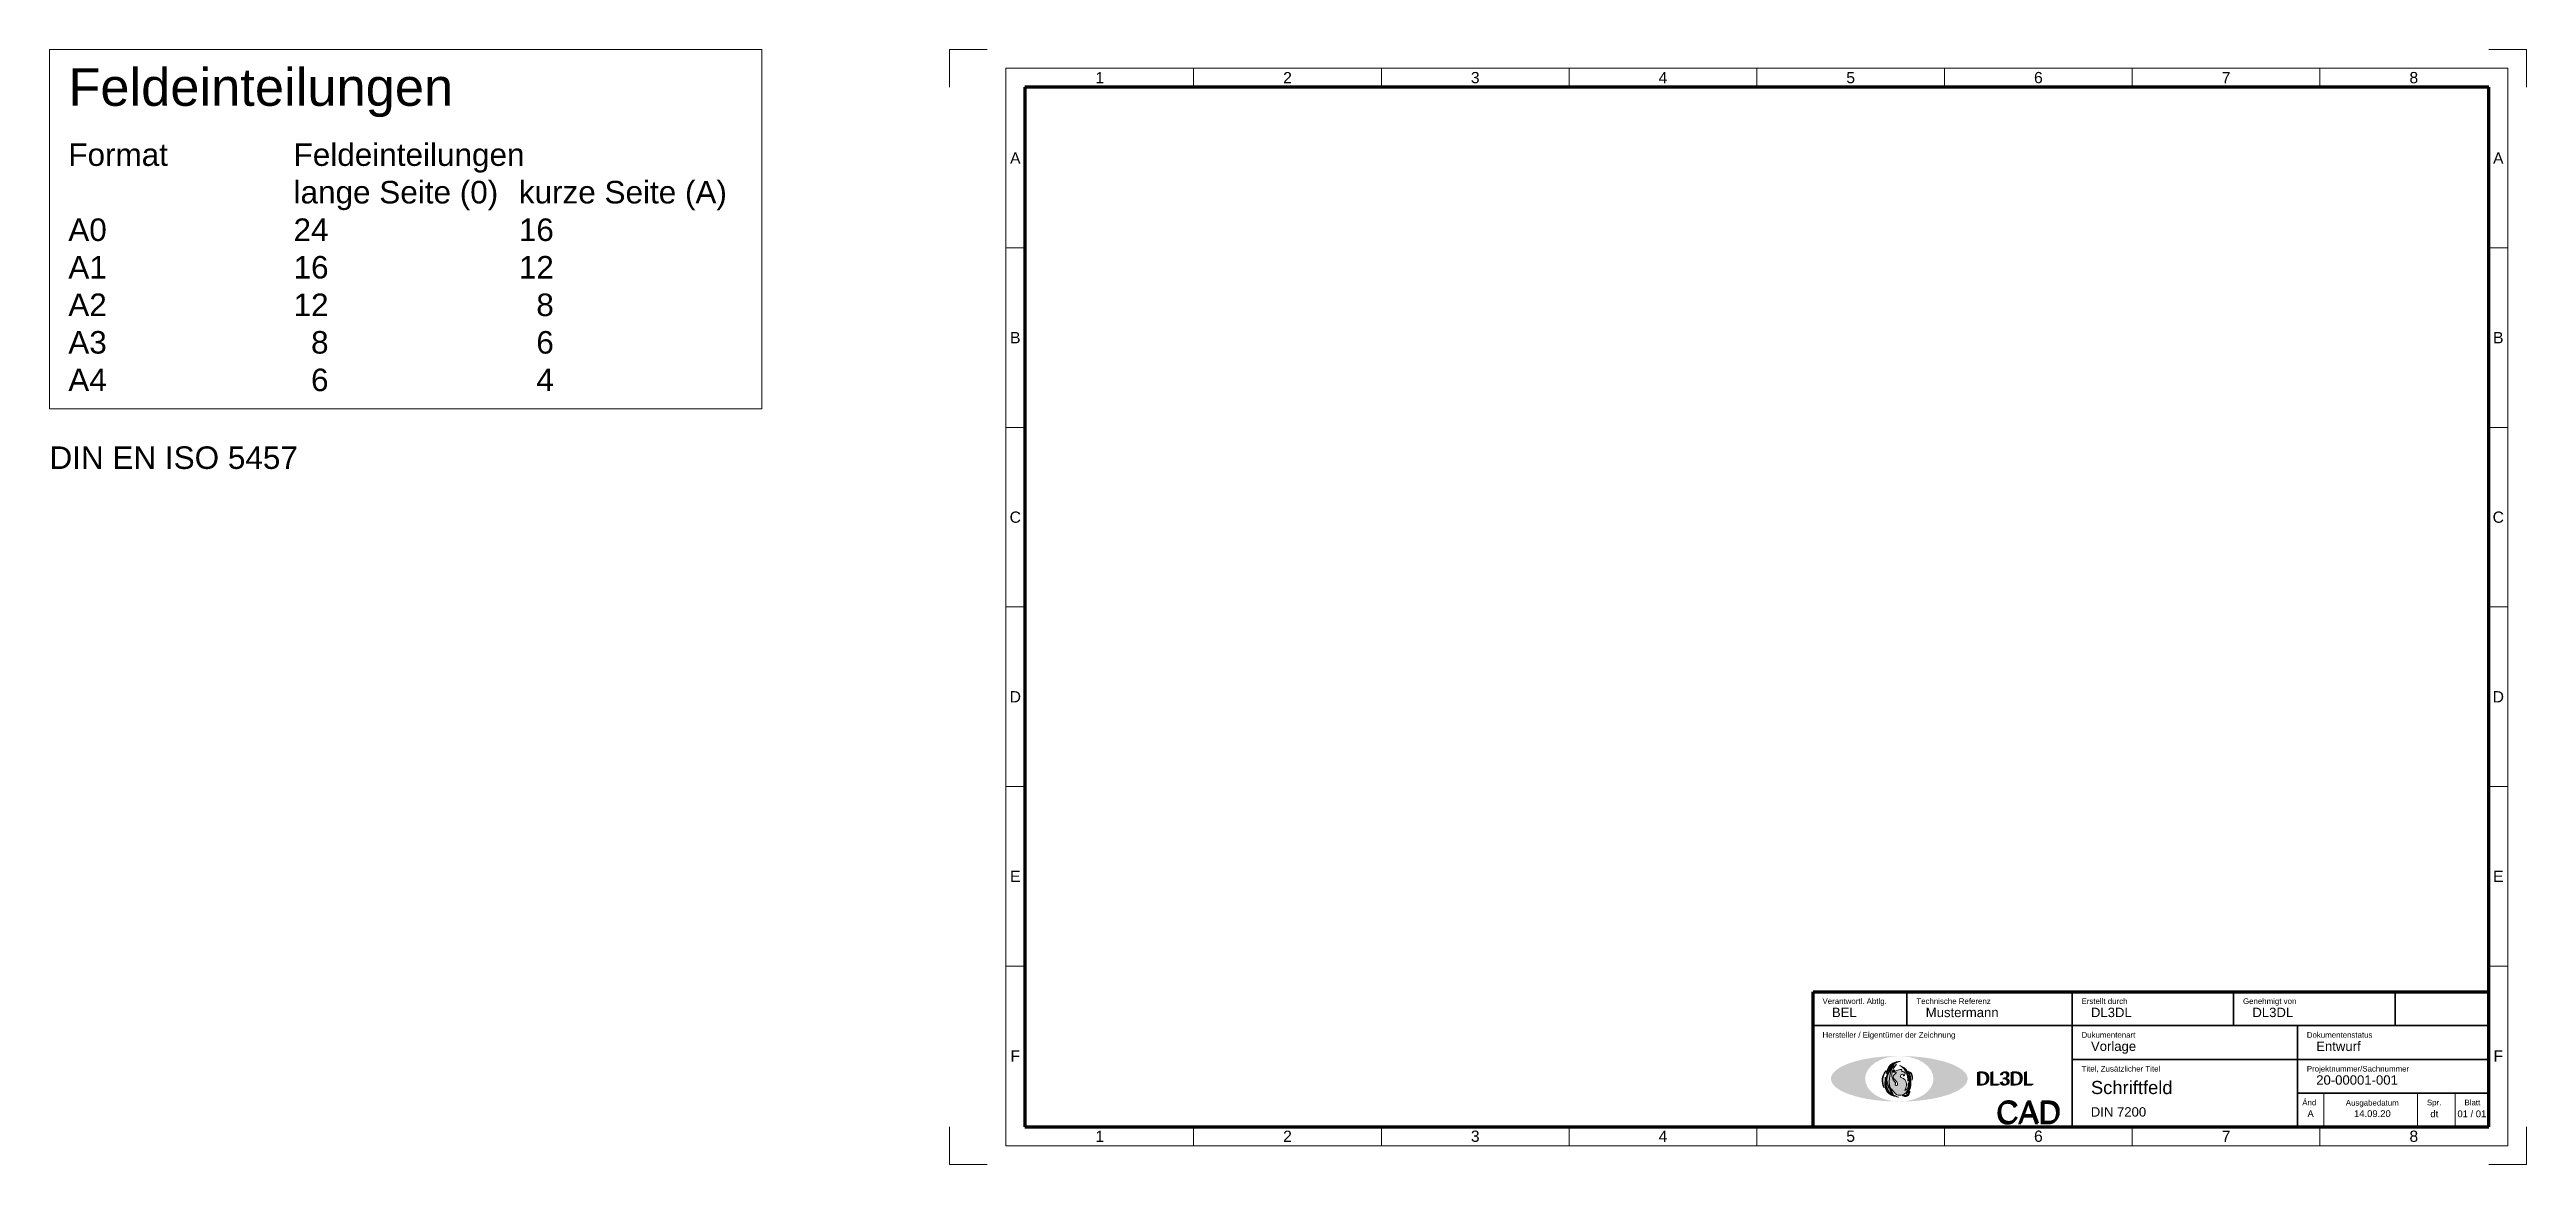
# Model space of a CAD drawing. Header units: millimetres. Extents: x 633 to 4785, y -1154 to 2521.
# Drawn here: x 633 to 1292, y -547 to -250 of the extents above; entities that cross this region are included whole.
import ezdxf
from ezdxf.enums import TextEntityAlignment as Align

# ---------------------------------------------------------------- set-up
doc = ezdxf.new("R2010")
doc.units = ezdxf.units.MM
doc.header["$LTSCALE"] = 5
doc.linetypes.add('AUSGEZOGEN', pattern=[0])
for name, color, linetype, lineweight, true_color in [('_Blattschnitt', 1, 'Continuous', 5, 0xff0000), ('_Legende', 7, 'Continuous', 5, 0x000000), ('_PK_0.18mm', 4, 'Continuous', 18, 0x00ffff), ('_PK_0.35mm', 4, 'Continuous', 35, 0x00ffff), ('_PK_0.70mm', 30, 'Continuous', 70, 0xff7f00), ('_PK_Text_ausgefüllt', 3, 'Continuous', 5, 0x00ff00), ('_PK_Text_Vorgabe', 1, 'Continuous', 5, 0xff0000), ('_Raster_0.18mm', 94, 'Continuous', 18, 0x008000), ('_Raster_1.00mm', 5, 'Continuous', 100, 0x0000ff), ('_Raster_Einteilung', 7, 'Continuous', 18, 0x000000), ('_Raster_txt', 7, 'Continuous', 5, 0x000000), ('pfoenix', 5, 'Continuous', 5, 0x0000ff)]:
    doc.layers.add(name, color=color, linetype=linetype, lineweight=lineweight, true_color=true_color)
for name, color, linetype, true_color in [('Logo', 5, 'Continuous', 0x0000ff), ('Logo Text', 1, 'Continuous', 0xff0000), ('Logo_a', 1, 'Continuous', 0xff0000), ('Logo_b', 30, 'Continuous', 0xff7f00), ('Logo_c', 12, 'Continuous', 0xaa0000)]:
    doc.layers.add(name, color=color, linetype=linetype, true_color=true_color)
doc.styles.add('textstyle1004', font='')
doc.styles.add('textstyle1018', font='')
doc.styles.add('textstyle1028', font='')
doc.styles.add('textstyle1041', font='')
doc.styles.add('textstyle1051', font='')
doc.styles.add('textstyle1061', font='')
doc.styles.add('textstyle1071', font='')
doc.styles.add('textstyle1081', font='')
doc.styles.add('textstyle1091', font='')
doc.styles.add('textstyle212', font='')
doc.styles.add('textstyle215', font='')
doc.styles.add('textstyle218', font='')
doc.styles.add('textstyle221', font='')
doc.styles.add('textstyle224', font='')
doc.styles.add('textstyle227', font='')
doc.styles.add('textstyle230', font='')
doc.styles.add('textstyle233', font='')
doc.styles.add('textstyle236', font='')
doc.styles.add('textstyle239', font='')
doc.styles.add('textstyle266', font='')
doc.styles.add('textstyle267', font='')
doc.styles.add('textstyle268', font='')
doc.styles.add('textstyle269', font='')
doc.styles.add('textstyle270', font='')
doc.styles.add('textstyle271', font='')
doc.styles.add('textstyle272', font='')
doc.styles.add('textstyle273', font='')
doc.styles.add('textstyle274', font='')
doc.styles.add('textstyle275', font='')
doc.styles.add('textstyle276', font='')
doc.styles.add('textstyle277', font='')
doc.styles.add('textstyle300', font='')
doc.styles.add('textstyle301', font='')
doc.styles.add('textstyle302', font='')
doc.styles.add('textstyle303', font='')
doc.styles.add('textstyle304', font='')
doc.styles.add('textstyle305', font='')
doc.styles.add('textstyle306', font='')
doc.styles.add('textstyle307', font='')
doc.styles.add('textstyle308', font='')
doc.styles.add('textstyle309', font='')
doc.styles.add('textstyle310', font='')
doc.styles.add('textstyle311', font='')
doc.styles.add('textstyle312', font='')
doc.styles.add('textstyle313', font='')
doc.styles.add('textstyle314', font='')
doc.styles.add('textstyle315', font='')
doc.styles.add('textstyle599', font='')
doc.styles.add('textstyle604', font='')
doc.styles.add('textstyle607', font='')
doc.styles.add('textstyle610', font='')
doc.styles.add('textstyle613', font='')
doc.styles.add('textstyle616', font='')
doc.styles.add('textstyle619', font='')
doc.styles.add('textstyle622', font='')
doc.styles.add('textstyle639', font='')
doc.styles.add('textstyle644', font='')
doc.styles.add('textstyle647', font='')
doc.styles.add('textstyle652', font='')
doc.styles.add('textstyle662', font='')
doc.styles.add('textstyle778', font='')
doc.styles.add('textstyle790', font='')
doc.styles.add('textstyle800', font='')
doc.styles.add('textstyle812', font='')
doc.styles.add('textstyle823', font='')
doc.styles.add('textstyle836', font='')
doc.styles.add('textstyle856', font='')
doc.styles.add('textstyle868', font='')
doc.styles.add('textstyle880', font='')
doc.styles.add('textstyle886', font='')
doc.styles.add('textstyle896', font='')
doc.styles.add('textstyle906', font='')
doc.styles.add('textstyle916', font='')
doc.styles.add('textstyle926', font='')
doc.styles.add('textstyle936', font='')
doc.styles.add('textstyle950', font='')
doc.styles.add('textstyle970', font='')
doc.styles.add('textstyle983', font='')
doc.styles.add('textstyle994', font='')
doc.styles.get('textstyle1004').set_extended_font_data('Arial')
doc.styles.get('textstyle1018').set_extended_font_data('URW Chancery L')
doc.styles.get('textstyle1028').set_extended_font_data('URW Chancery L')
doc.styles.get('textstyle1041').set_extended_font_data('Arial')
doc.styles.get('textstyle1051').set_extended_font_data('Arial')
doc.styles.get('textstyle1061').set_extended_font_data('Arial')
doc.styles.get('textstyle1071').set_extended_font_data('Arial')
doc.styles.get('textstyle1081').set_extended_font_data('Arial')
doc.styles.get('textstyle1091').set_extended_font_data('Arial')
doc.styles.get('textstyle212').set_extended_font_data('Arial')
doc.styles.get('textstyle215').set_extended_font_data('Arial')
doc.styles.get('textstyle218').set_extended_font_data('Arial')
doc.styles.get('textstyle221').set_extended_font_data('Arial')
doc.styles.get('textstyle224').set_extended_font_data('Arial')
doc.styles.get('textstyle227').set_extended_font_data('Arial')
doc.styles.get('textstyle230').set_extended_font_data('Arial')
doc.styles.get('textstyle233').set_extended_font_data('Arial')
doc.styles.get('textstyle236').set_extended_font_data('Arial')
doc.styles.get('textstyle239').set_extended_font_data('Arial')
doc.styles.get('textstyle266').set_extended_font_data('Arial')
doc.styles.get('textstyle267').set_extended_font_data('Arial')
doc.styles.get('textstyle268').set_extended_font_data('Arial')
doc.styles.get('textstyle269').set_extended_font_data('Arial')
doc.styles.get('textstyle270').set_extended_font_data('Arial')
doc.styles.get('textstyle271').set_extended_font_data('Arial')
doc.styles.get('textstyle272').set_extended_font_data('Arial')
doc.styles.get('textstyle273').set_extended_font_data('Arial')
doc.styles.get('textstyle274').set_extended_font_data('Arial')
doc.styles.get('textstyle275').set_extended_font_data('Arial')
doc.styles.get('textstyle276').set_extended_font_data('Arial')
doc.styles.get('textstyle277').set_extended_font_data('Arial')
doc.styles.get('textstyle300').set_extended_font_data('Arial')
doc.styles.get('textstyle301').set_extended_font_data('Arial')
doc.styles.get('textstyle302').set_extended_font_data('Arial')
doc.styles.get('textstyle303').set_extended_font_data('Arial')
doc.styles.get('textstyle304').set_extended_font_data('Arial')
doc.styles.get('textstyle305').set_extended_font_data('Arial')
doc.styles.get('textstyle306').set_extended_font_data('Arial')
doc.styles.get('textstyle307').set_extended_font_data('Arial')
doc.styles.get('textstyle308').set_extended_font_data('Arial')
doc.styles.get('textstyle309').set_extended_font_data('Arial')
doc.styles.get('textstyle310').set_extended_font_data('Arial')
doc.styles.get('textstyle311').set_extended_font_data('Arial')
doc.styles.get('textstyle312').set_extended_font_data('Arial')
doc.styles.get('textstyle313').set_extended_font_data('Arial')
doc.styles.get('textstyle314').set_extended_font_data('Arial')
doc.styles.get('textstyle315').set_extended_font_data('Arial')
doc.styles.get('textstyle599').set_extended_font_data('Arial')
doc.styles.get('textstyle604').set_extended_font_data('Arial')
doc.styles.get('textstyle607').set_extended_font_data('Arial')
doc.styles.get('textstyle610').set_extended_font_data('Arial')
doc.styles.get('textstyle613').set_extended_font_data('Arial')
doc.styles.get('textstyle616').set_extended_font_data('Arial')
doc.styles.get('textstyle619').set_extended_font_data('Arial')
doc.styles.get('textstyle622').set_extended_font_data('Arial')
doc.styles.get('textstyle639').set_extended_font_data('Arial')
doc.styles.get('textstyle644').set_extended_font_data('Arial')
doc.styles.get('textstyle647').set_extended_font_data('Arial')
doc.styles.get('textstyle652').set_extended_font_data('URW Chancery L')
doc.styles.get('textstyle662').set_extended_font_data('URW Chancery L')
doc.styles.get('textstyle778').set_extended_font_data('Arial')
doc.styles.get('textstyle790').set_extended_font_data('Arial')
doc.styles.get('textstyle800').set_extended_font_data('Arial')
doc.styles.get('textstyle812').set_extended_font_data('Arial')
doc.styles.get('textstyle823').set_extended_font_data('Arial')
doc.styles.get('textstyle836').set_extended_font_data('Arial')
doc.styles.get('textstyle856').set_extended_font_data('Arial')
doc.styles.get('textstyle868').set_extended_font_data('Arial')
doc.styles.get('textstyle880').set_extended_font_data('Arial')
doc.styles.get('textstyle886').set_extended_font_data('Arial')
doc.styles.get('textstyle896').set_extended_font_data('Arial')
doc.styles.get('textstyle906').set_extended_font_data('Arial')
doc.styles.get('textstyle916').set_extended_font_data('Arial')
doc.styles.get('textstyle926').set_extended_font_data('Arial')
doc.styles.get('textstyle936').set_extended_font_data('Arial')
doc.styles.get('textstyle950').set_extended_font_data('Arial')
doc.styles.get('textstyle970').set_extended_font_data('Arial')
doc.styles.get('textstyle983').set_extended_font_data('Arial')
doc.styles.get('textstyle994').set_extended_font_data('Arial')

msp = doc.modelspace()

# ---------------------------------------------------------------- texts
at = {"layer": '_Legende', "attachment_point": 1}
for s, insert, char_height, style in [('Feldeinteilungen', (637.64, -254.71), 10, 'textstyle599'), ('Format', (637.64, -274.71), 6, 'textstyle604'), ('Feldeinteilungen', (697.64, -274.71), 6, 'textstyle610'), ('lange Seite (0)', (697.64, -284.71), 6, 'textstyle644'), ('kurze Seite (A)', (757.64, -284.71), 6, 'textstyle647'), ('A0', (637.64, -294.71), 6, 'textstyle607'), ('24', (697.64, -294.71), 6, 'textstyle212'), ('16', (757.64, -294.71), 6, 'textstyle215'), ('A1', (637.64, -304.71), 6, 'textstyle613'), ('16', (697.64, -304.71), 6, 'textstyle218'), ('12', (757.64, -304.71), 6, 'textstyle221'), ('A2', (637.64, -314.71), 6, 'textstyle616'), ('12', (697.64, -314.71), 6, 'textstyle224'), ('  8', (757.64, -314.71), 6, 'textstyle227'), ('A4', (637.64, -334.71), 6, 'textstyle622'), ('  6', (697.64, -334.71), 6, 'textstyle236'), ('  4', (757.64, -334.71), 6, 'textstyle239'), ('DIN EN ISO 5457', (632.64, -355.43), 6, 'textstyle639')]:
    msp.add_mtext(s, dxfattribs=dict(at, insert=insert, char_height=char_height, style=style))
at = {"layer": '_Legende', "color": 1, "true_color": 0xff0000, "char_height": 6, "attachment_point": 1}
for s, insert, style in [('A3', (637.64, -324.71), 'textstyle619'), ('  8', (697.64, -324.71), 'textstyle230'), ('  6', (757.64, -324.71), 'textstyle233')]:
    msp.add_mtext(s, dxfattribs=dict(at, insert=insert, style=style))
at = {"layer": '_PK_Text_ausgefüllt', "linetype": 'AUSGEZOGEN', "lineweight": 5}
for s, height, style, p in [('BEL', 2.5, 'textstyle1061', (1107.38, -506.21)), ('Mustermann', 2.5, 'textstyle1071', (1132.38, -506.21)), ('DL3DL', 2.5, 'textstyle1041', (1176.38, -506.21)), ('DL3DL', 2.5, 'textstyle1051', (1219.38, -506.21)), ('Vorlage', 2.5, 'textstyle1091', (1176.38, -515.21)), ('Entwurf', 2.5, 'textstyle1081', (1236.38, -515.21)), ('Schriftfeld', 3.5, 'textstyle926', (1176.38, -526.21)), ('20-00001-001', 2.5, 'textstyle916', (1236.38, -524.21)), ('DIN 7200', 2.5, 'textstyle936', (1176.34, -532.71))]:
    msp.add_text(s, height=height, dxfattribs=dict(at, style=style)).set_placement(p, align=Align.MIDDLE_LEFT)
for s, style, p in [('A', 'textstyle906', (1234.89, -533.2)), ('14.09.20', 'textstyle896', (1251.34, -533.17)), ('dt', 'textstyle886', (1267.84, -533.23)), ('01 / 01', 'textstyle1004', (1277.84, -533.23))]:
    msp.add_text(s, height=1.8, dxfattribs=dict(at, style=style)).set_placement(p, align=Align.MIDDLE_CENTER)
at = {"layer": '_PK_Text_Vorgabe', "linetype": 'AUSGEZOGEN', "lineweight": 5}
for s, style, p in [('Verantwortl. Abtlg.', 'textstyle994', (1104.88, -503.21)), ('Technische Referenz', 'textstyle983', (1129.88, -503.21)), ('Erstellt durch', 'textstyle970', (1173.88, -503.21)), ('Genehmigt von', 'textstyle823', (1216.88, -503.21)), ('Hersteller / Eigentümer der Zeichnung', 'textstyle836', (1104.88, -512.21)), ('Dukumentenart', 'textstyle950', (1173.88, -512.21)), ('Dokumentenstatus', 'textstyle812', (1233.88, -512.21)), ('Titel, Zusätzlicher Titel', 'textstyle800', (1173.88, -521.21)), ('Projektnummer/Sachnummer', 'textstyle880', (1233.88, -521.21)), ('Änd', 'textstyle868', (1232.67, -530.2)), ('Ausgabedatum', 'textstyle856', (1244.26, -530.28)), ('Spr.', 'textstyle790', (1265.88, -530.21)), ('Blatt', 'textstyle778', (1275.88, -530.21))]:
    msp.add_text(s, height=1.5, dxfattribs=dict(at, style=style)).set_placement(p, align=Align.MIDDLE_LEFT)
at = {"layer": '_Raster_txt', "char_height": 3, "attachment_point": 5}
for s, insert, style in [('1', (912.38, -257.21), 'textstyle300'), ('2', (962.38, -257.21), 'textstyle301'), ('3', (1012.38, -257.21), 'textstyle302'), ('4', (1062.38, -257.21), 'textstyle303'), ('5', (1112.38, -257.21), 'textstyle304'), ('6', (1162.38, -257.21), 'textstyle305'), ('7', (1212.38, -257.21), 'textstyle306'), ('8', (1262.38, -257.21), 'textstyle307'), ('A', (889.88, -278.63), 'textstyle266'), ('A', (1284.88, -278.63), 'textstyle272'), ('B', (889.88, -326.46), 'textstyle267'), ('B', (1284.88, -326.46), 'textstyle273'), ('C', (889.88, -374.3), 'textstyle268'), ('C', (1284.88, -374.3), 'textstyle274'), ('D', (889.88, -422.13), 'textstyle269'), ('D', (1284.88, -422.13), 'textstyle275'), ('E', (889.88, -469.96), 'textstyle270'), ('E', (1284.88, -469.96), 'textstyle276'), ('F', (889.88, -517.8), 'textstyle271'), ('F', (1284.88, -517.8), 'textstyle277'), ('1', (912.38, -539.21), 'textstyle308'), ('2', (962.38, -539.21), 'textstyle309'), ('3', (1012.38, -539.21), 'textstyle310'), ('4', (1062.38, -539.21), 'textstyle311'), ('5', (1112.38, -539.21), 'textstyle312'), ('6', (1162.38, -539.21), 'textstyle313'), ('7', (1212.38, -539.21), 'textstyle314'), ('8', (1262.38, -539.21), 'textstyle315')]:
    msp.add_mtext(s, dxfattribs=dict(at, insert=insert, style=style))
at = {"layer": 'Logo', "attachment_point": 5}
for s, insert, char_height, style in [('DL3DL\\P', (1153.25, -523.89), 3.641, 'textstyle652'), ('CAD\\P', (1159.63, -533.05), 6.069, 'textstyle1018')]:
    msp.add_mtext(s, dxfattribs=dict(at, insert=insert, char_height=char_height, style=style))
at = {"layer": 'Logo Text', "attachment_point": 5}
for s, insert, char_height, style in [('DL3DL\\P', (1153.61, -523.78), 3.641, 'textstyle662'), ('CAD\\P', (1159.91, -532.72), 6.069, 'textstyle1028')]:
    msp.add_mtext(s, dxfattribs=dict(at, insert=insert, char_height=char_height, style=style))

# ---------------------------------------------------------------- hatches: boundary and pattern name
at = {"layer": 'Logo_a'}
h = msp.add_hatch(color=256, dxfattribs=at)
edge = h.paths.add_edge_path()
edge.add_ellipse((1125.34, -523.89), major_axis=(15.17, 0), ratio=0.4, start_angle=0, end_angle=360)
edge = h.paths.add_edge_path()
edge.add_ellipse((1125.34, -523.89), major_axis=(12.14, 0), ratio=0.5, start_angle=0, end_angle=360)
at = {"layer": 'Logo_b'}
h = msp.add_hatch(color=256, dxfattribs=at)
edge = h.paths.add_edge_path()
edge.add_ellipse((1125.34, -523.89), major_axis=(12.14, 0), ratio=0.5, start_angle=0, end_angle=360)
edge = h.paths.add_edge_path()
edge.add_ellipse((1125.34, -523.89), major_axis=(9.1, 0), ratio=0.666667, start_angle=0, end_angle=360)
at = {"layer": 'Logo_c'}
h = msp.add_hatch(color=256, dxfattribs=at)
edge = h.paths.add_edge_path()
edge.add_ellipse((1125.34, -523.89), major_axis=(15.17, 0), ratio=0.4, start_angle=0, end_angle=360)
edge = h.paths.add_edge_path()
edge.add_ellipse((1125.34, -523.89), major_axis=(18.21, 0), ratio=0.333333, start_angle=0, end_angle=360)
at = {"layer": 'pfoenix'}
h = msp.add_hatch(color=256, dxfattribs=at)
edge = h.paths.add_edge_path()
edge.add_spline(control_points=[(1124.07, -524.69), (1124.49, -524.95), (1124.19, -525.45), (1124.19, -525.45), (1124.19, -525.45), (1124.3, -525.7), (1124.96, -525.71), (1124.86, -525.1), (1124.73, -524.69), (1124.19, -524.14), (1123.75, -523.78), (1123.59, -523.29), (1123.91, -522.78), (1124.44, -522.44), (1124.53, -522.3), (1124.46, -522.12), (1124.16, -522.13), (1123.89, -522.2), (1123.67, -522.08), (1123.72, -521.71), (1124.07, -521.53), (1124.08, -521.52), (1124.08, -521.53), (1123.98, -521.69), (1123.83, -521.81), (1123.96, -521.92), (1124.36, -521.81), (1124.83, -521.55), (1125.68, -521.37), (1125.99, -521.41), (1126.03, -521.49), (1126.07, -521.76), (1125.97, -521.99), (1126.39, -521.94), (1126.68, -522.07), (1126.92, -522.32), (1126.86, -522.72), (1126.58, -523.07), (1126.47, -523.16), (1126.47, -523.16), (1126.44, -522.95), (1126.37, -522.73), (1126.12, -522.68), (1125.78, -522.74), (1125.62, -523.07), (1125.64, -523.49), (1125.95, -523.62), (1126.57, -523.83), (1126.86, -524.21)], knot_values=[0, 0, 0, 0, 1, 2, 3, 4, 5, 6, 7, 8, 9, 10, 11, 12, 13, 14, 15, 16, 17, 18, 19, 20, 21, 22, 23, 24, 25, 26, 27, 28, 29, 30, 31, 32, 33, 34, 35, 36, 37, 38, 39, 40, 41, 42, 43, 44, 45, 46, 46, 46, 46], degree=3, periodic=0)
edge.add_spline(control_points=[(1126.86, -524.21), (1127.14, -524.7), (1127.34, -525.39), (1127.23, -526.05), (1126.99, -526.65), (1126.77, -527.02), (1126.77, -527.02), (1127.49, -526.58), (1127.69, -525.84), (1127.68, -525.28), (1127.61, -525.12), (1127.82, -525.5), (1127.85, -526.17), (1127.71, -526.59), (1127.13, -527.67), (1126.52, -528.07), (1125.83, -528.26), (1125, -528.27), (1124.48, -528.01), (1124.48, -528.01), (1124.48, -528.01)], knot_values=[0, 0, 0, 0, 1, 2, 3, 4, 5, 6, 7, 8, 9, 10, 11, 12, 13, 14, 15, 16, 17, 18, 18, 18, 18], degree=3, periodic=0)
edge.add_spline(control_points=[(1124.48, -528.01), (1124.48, -528.01), (1124.42, -528.05), (1120.36, -523.39), (1124.56, -520.03)], knot_values=[0, 0, 0, 0, 1, 2, 2, 2, 2], degree=3, periodic=0)
edge.add_spline(control_points=[(1124.56, -520.03), (1122.72, -522.43), (1124.07, -524.69), (1124.07, -524.69), (1124.07, -524.69), (1124.07, -524.69), (1124.07, -524.69)], knot_values=[0, 0, 0, 0, 1, 2, 3, 4, 4, 4, 4], degree=3, periodic=0)
h = msp.add_hatch(color=256, dxfattribs=at)
edge = h.paths.add_edge_path()
edge.add_spline(control_points=[(1123.94, -519.96), (1121.86, -524.01), (1123.8, -528.23), (1123.79, -528.25), (1123.79, -528.25), (1120.78, -523.95), (1123.94, -519.96), (1123.94, -519.96), (1123.94, -519.96)], knot_values=[0, 0, 0, 0, 1, 2, 3, 4, 5, 6, 6, 6, 6], degree=3, periodic=0)
h = msp.add_hatch(color=256, dxfattribs=at)
edge = h.paths.add_edge_path()
edge.add_spline(control_points=[(1125.64, -519.2), (1122.85, -519.88), (1121.83, -522.55), (1121.83, -522.55)], knot_values=[0, 0, 0, 0, 1, 1, 1, 1], degree=3, periodic=0)
edge.add_spline(control_points=[(1121.83, -522.55), (1121.86, -522.35), (1122.24, -519.21), (1125.64, -519.2)], knot_values=[0, 0, 0, 0, 1, 1, 1, 1], degree=3, periodic=0)
h = msp.add_hatch(color=256, dxfattribs=at)
edge = h.paths.add_edge_path()
edge.add_spline(control_points=[(1127.49, -523.18), (1127.55, -523.52), (1127.59, -523.79), (1127.62, -524.21), (1127.63, -524.54), (1127.62, -524.54), (1127.62, -524.54), (1127.77, -524.09), (1127.77, -523.57), (1127.66, -522.63), (1127.36, -521.77), (1127.11, -521.35), (1126.4, -520.77), (1125.45, -520.35), (1125.45, -520.35), (1125.45, -520.35)], knot_values=[0, 0, 0, 0, 1, 2, 3, 4, 5, 6, 7, 8, 9, 10, 11, 12, 13, 13, 13, 13], degree=3, periodic=0)
edge.add_spline(control_points=[(1125.45, -520.35), (1126.02, -520.64), (1126.34, -520.97), (1126.68, -521.4), (1127.02, -521.85), (1127.35, -522.57), (1127.49, -523.18)], knot_values=[0, 0, 0, 0, 1, 2, 3, 4, 4, 4, 4], degree=3, periodic=0)
h = msp.add_hatch(color=256, dxfattribs=at)
edge = h.paths.add_edge_path()
edge.add_spline(control_points=[(1121.79, -521.79), (1120.11, -523.39), (1120.92, -526.07), (1121.28, -526.25)], knot_values=[0, 0, 0, 0, 1, 1, 1, 1], degree=3, periodic=0)
edge.add_spline(control_points=[(1121.28, -526.25), (1121.17, -526.16), (1120.36, -523.47), (1121.79, -521.79)], knot_values=[0, 0, 0, 0, 1, 1, 1, 1], degree=3, periodic=0)
h = msp.add_hatch(color=256, dxfattribs=at)
edge = h.paths.add_edge_path()
edge.add_spline(control_points=[(1121.59, -523.47), (1121.69, -527.44), (1125.15, -528.81), (1125.15, -528.81), (1125.15, -528.81), (1121.27, -527.85), (1121.62, -523.52), (1121.62, -523.52), (1121.59, -523.47)], knot_values=[0, 0, 0, 0, 1, 2, 3, 4, 5, 6, 6, 6, 6], degree=3, periodic=0)
h = msp.add_hatch(color=256, dxfattribs=at)
edge = h.paths.add_edge_path()
edge.add_spline(control_points=[(1126.25, -528.44), (1126.62, -528.59), (1127.25, -528.6), (1127.59, -528.51), (1127.9, -528.16), (1128.09, -527.69), (1128.12, -527.33), (1128.15, -527.17), (1128.15, -527.17), (1128.15, -527.17), (1128.03, -527.49), (1127.93, -527.6), (1127.68, -527.91), (1127.41, -528.09), (1127.15, -528.2), (1126.76, -528.32), (1126.38, -528.35), (1126.25, -528.35), (1126.11, -528.34), (1126.11, -528.35), (1126.11, -528.35), (1126.19, -528.41), (1126.25, -528.44), (1126.25, -528.44), (1126.25, -528.44)], knot_values=[0, 0, 0, 0, 1, 2, 3, 4, 5, 6, 7, 8, 9, 10, 11, 12, 13, 14, 15, 16, 17, 18, 19, 20, 21, 22, 22, 22, 22], degree=3, periodic=0)
h = msp.add_hatch(color=256, dxfattribs=at)
edge = h.paths.add_edge_path()
edge.add_spline(control_points=[(1128.4, -525.44), (1128.37, -525.97), (1128.21, -526.69), (1127.98, -527.09), (1127.48, -527.56), (1127.2, -527.83), (1127.19, -527.83), (1127.4, -527.47), (1127.68, -527.02), (1127.84, -526.59), (1127.85, -526.17), (1127.66, -525.21)], knot_values=[0, 0, 0, 0, 1, 2, 3, 4, 5, 6, 7, 8, 9, 9, 9, 9], degree=3, periodic=0)
edge.add_spline(control_points=[(1127.66, -525.21), (1127.93, -525.07), (1127.98, -524.78), (1128.01, -523.89), (1127.96, -523.1), (1127.94, -522.67), (1127.67, -521.81), (1127.5, -521.7), (1127.98, -522.31), (1128.13, -522.73), (1128.3, -523.32), (1128.38, -523.9), (1128.42, -524.7), (1128.4, -525.44)], knot_values=[0, 0, 0, 0, 1, 2, 3, 4, 5, 6, 7, 8, 9, 10, 11, 11, 11, 11], degree=3, periodic=0)
h = msp.add_hatch(color=256, dxfattribs=at)
edge = h.paths.add_edge_path()
edge.add_spline(control_points=[(1128.77, -524.23), (1128.76, -523.67), (1128.69, -523.31), (1128.6, -522.89), (1128.43, -522.55), (1128.06, -522.02), (1128.06, -522.02), (1128.06, -522.02)], knot_values=[0, 0, 0, 0, 1, 2, 3, 4, 5, 5, 5, 5], degree=3, periodic=0)
edge.add_spline(control_points=[(1128.06, -522.02), (1128.94, -522.45), (1128.77, -524.23), (1128.77, -524.23), (1128.77, -524.23)], knot_values=[0, 0, 0, 0, 1, 2, 2, 2, 2], degree=3, periodic=0)

# ---------------------------------------------------------------- linework, layer by layer
at = {"layer": '_Blattschnitt'}
for p, q in [((882.38, -249.71), (872.38, -249.71)), ((872.38, -249.71), (872.38, -259.71)), ((1292.38, -249.71), (1282.38, -249.71)), ((1292.38, -259.71), (1292.38, -249.71)), ((872.38, -536.71), (872.38, -546.71)), ((1292.38, -546.71), (1292.38, -536.71)), ((872.38, -546.71), (882.38, -546.71)), ((1282.38, -546.71), (1292.38, -546.71))]:
    msp.add_line(p, q, dxfattribs=at)
at = {"layer": '_Legende'}
for p, q in [((637.64, -249.71), (632.64, -249.71)), ((632.64, -249.71), (822.38, -249.71)), ((632.64, -345.43), (632.64, -249.71)), ((822.38, -249.71), (822.38, -345.43)), ((822.38, -345.43), (632.64, -345.43))]:
    msp.add_line(p, q, dxfattribs=at)
at = {"layer": '_PK_0.18mm', "linetype": 'AUSGEZOGEN', "lineweight": 18}
for p, q in [((1238.38, -536.71), (1238.38, -527.71)), ((1263.38, -536.71), (1263.38, -527.71)), ((1273.38, -536.71), (1273.38, -527.71))]:
    msp.add_line(p, q, dxfattribs=at)
at = {"layer": '_PK_0.35mm', "linetype": 'AUSGEZOGEN'}
for p, q in [((1127.38, -509.71), (1127.38, -500.71)), ((1171.38, -536.71), (1171.38, -500.71)), ((1214.38, -509.71), (1214.38, -500.71)), ((1257.38, -509.71), (1257.38, -500.71)), ((1102.38, -509.71), (1282.38, -509.71)), ((1231.38, -536.71), (1231.38, -509.71)), ((1171.38, -518.71), (1282.38, -518.71)), ((1231.38, -527.71), (1282.38, -527.71))]:
    msp.add_line(p, q, dxfattribs=at)
at = {"layer": '_PK_0.70mm', "linetype": 'AUSGEZOGEN', "lineweight": 70}
for p, q in [((1102.38, -500.71), (1282.38, -500.71)), ((1102.38, -536.71), (1102.38, -500.71)), ((1282.38, -536.71), (1282.38, -500.71)), ((1102.38, -536.71), (1282.38, -536.71))]:
    msp.add_line(p, q, dxfattribs=at)
at = {"layer": '_Raster_0.18mm', "linetype": 'AUSGEZOGEN', "lineweight": 18}
for p, q in [((1287.38, -254.71), (887.38, -254.71)), ((887.38, -254.71), (887.38, -541.71)), ((1287.38, -541.71), (1287.38, -254.71)), ((887.38, -541.71), (1287.38, -541.71))]:
    msp.add_line(p, q, dxfattribs=at)
at = {"layer": '_Raster_1.00mm', "linetype": 'AUSGEZOGEN', "lineweight": 100}
for p, q in [((892.38, -259.71), (892.38, -536.71)), ((1282.38, -259.71), (892.38, -259.71)), ((1282.38, -500.71), (1282.38, -259.71)), ((892.38, -536.71), (1102.38, -536.71))]:
    msp.add_line(p, q, dxfattribs=at)
at = {"layer": '_Raster_Einteilung'}
for p, q in [((937.38, -254.71), (937.38, -259.71)), ((987.38, -254.71), (987.38, -259.71)), ((1037.38, -254.71), (1037.38, -259.71)), ((1087.38, -254.71), (1087.38, -259.71)), ((1137.38, -254.71), (1137.38, -259.71)), ((1187.38, -254.71), (1187.38, -259.71)), ((1237.38, -254.71), (1237.38, -259.71)), ((887.38, -302.55), (892.38, -302.55)), ((1282.38, -302.55), (1287.38, -302.55)), ((887.38, -350.38), (892.38, -350.38)), ((1282.38, -350.38), (1287.38, -350.38)), ((887.38, -398.21), (892.38, -398.21)), ((1282.38, -398.21), (1287.38, -398.21)), ((887.38, -446.05), (892.38, -446.05)), ((1282.38, -446.05), (1287.38, -446.05)), ((887.38, -493.88), (892.38, -493.88)), ((1282.38, -493.88), (1287.38, -493.88)), ((937.38, -536.71), (937.38, -541.71)), ((987.38, -536.71), (987.38, -541.71)), ((1037.38, -536.71), (1037.38, -541.71)), ((1087.38, -536.71), (1087.38, -541.71)), ((1137.38, -536.71), (1137.38, -541.71)), ((1187.38, -536.71), (1187.38, -541.71)), ((1237.38, -536.71), (1237.38, -541.71))]:
    msp.add_line(p, q, dxfattribs=at)
at = {"layer": 'pfoenix'}
for points in [[(1124.56, -520.03), (1120.36, -523.39), (1124.42, -528.05), (1124.48, -528.01), (1124.48, -528.01)], [(1123.94, -519.96), (1121.86, -524.01), (1123.8, -528.23), (1123.79, -528.25), (1123.79, -528.25), (1120.78, -523.95), (1123.94, -519.96), (1123.94, -519.96), (1123.94, -519.96)], [(1125.64, -519.2), (1122.24, -519.21), (1121.86, -522.35), (1121.83, -522.55)], [(1125.64, -519.2), (1122.85, -519.88), (1121.83, -522.55), (1121.83, -522.55)], [(1124.56, -520.03), (1122.72, -522.43), (1124.07, -524.69), (1124.07, -524.69), (1124.07, -524.69), (1124.07, -524.69), (1124.07, -524.69)], [(1125.45, -520.35), (1126.02, -520.64), (1126.34, -520.97), (1126.68, -521.4), (1127.02, -521.85), (1127.35, -522.57), (1127.49, -523.18)], [(1127.49, -523.18), (1127.55, -523.52), (1127.59, -523.79), (1127.62, -524.21), (1127.63, -524.54), (1127.62, -524.54), (1127.62, -524.54), (1127.77, -524.09), (1127.77, -523.57), (1127.66, -522.63), (1127.36, -521.77), (1127.11, -521.35), (1126.4, -520.77), (1125.45, -520.35), (1125.45, -520.35), (1125.45, -520.35)], [(1121.79, -521.79), (1120.11, -523.39), (1120.92, -526.07), (1121.28, -526.25)], [(1121.79, -521.79), (1120.36, -523.47), (1121.17, -526.16), (1121.28, -526.25)], [(1121.59, -523.47), (1121.69, -527.44), (1125.15, -528.81), (1125.15, -528.81), (1125.15, -528.81), (1121.27, -527.85), (1121.62, -523.52), (1121.62, -523.52), (1121.59, -523.47)], [(1124.07, -524.69), (1124.49, -524.95), (1124.19, -525.45), (1124.19, -525.45), (1124.19, -525.45), (1124.3, -525.7), (1124.96, -525.71), (1124.86, -525.1), (1124.73, -524.69), (1124.19, -524.14), (1123.75, -523.78), (1123.59, -523.29), (1123.91, -522.78), (1124.44, -522.44), (1124.53, -522.3), (1124.46, -522.12), (1124.16, -522.13), (1123.89, -522.2), (1123.67, -522.08), (1123.72, -521.71), (1124.07, -521.53), (1124.08, -521.52), (1124.08, -521.53), (1123.98, -521.69), (1123.83, -521.81), (1123.96, -521.92), (1124.36, -521.81), (1124.83, -521.55), (1125.68, -521.37), (1125.99, -521.41), (1126.03, -521.49), (1126.07, -521.76), (1125.97, -521.99), (1126.39, -521.94), (1126.68, -522.07), (1126.92, -522.32), (1126.86, -522.72), (1126.58, -523.07), (1126.47, -523.16), (1126.47, -523.16), (1126.44, -522.95), (1126.37, -522.73), (1126.12, -522.68), (1125.78, -522.74), (1125.62, -523.07), (1125.64, -523.49), (1125.95, -523.62), (1126.57, -523.83), (1126.86, -524.21)], [(1126.86, -524.21), (1127.14, -524.7), (1127.34, -525.39), (1127.23, -526.05), (1126.99, -526.65), (1126.77, -527.02), (1126.77, -527.02), (1127.49, -526.58), (1127.69, -525.84), (1127.68, -525.28), (1127.61, -525.12), (1127.82, -525.5), (1127.85, -526.17), (1127.71, -526.59), (1127.13, -527.67), (1126.52, -528.07), (1125.83, -528.26), (1125, -528.27), (1124.48, -528.01), (1124.48, -528.01), (1124.48, -528.01)], [(1126.25, -528.44), (1126.62, -528.59), (1127.25, -528.6), (1127.59, -528.51), (1127.9, -528.16), (1128.09, -527.69), (1128.12, -527.33), (1128.15, -527.17), (1128.15, -527.17), (1128.15, -527.17), (1128.03, -527.49), (1127.93, -527.6), (1127.68, -527.91), (1127.41, -528.09), (1127.15, -528.2), (1126.76, -528.32), (1126.38, -528.35), (1126.25, -528.35), (1126.11, -528.34), (1126.11, -528.35), (1126.11, -528.35), (1126.19, -528.41), (1126.25, -528.44), (1126.25, -528.44), (1126.25, -528.44)], [(1128.4, -525.44), (1128.37, -525.97), (1128.21, -526.69), (1127.98, -527.09), (1127.48, -527.56), (1127.2, -527.83), (1127.19, -527.83), (1127.4, -527.47), (1127.68, -527.02), (1127.84, -526.59), (1127.85, -526.17), (1127.66, -525.21)], [(1127.66, -525.21), (1127.93, -525.07), (1127.98, -524.78), (1128.01, -523.89), (1127.96, -523.1), (1127.94, -522.67), (1127.67, -521.81), (1127.5, -521.7), (1127.98, -522.31), (1128.13, -522.73), (1128.3, -523.32), (1128.38, -523.9), (1128.42, -524.7), (1128.4, -525.44)], [(1128.06, -522.02), (1128.94, -522.45), (1128.77, -524.23), (1128.77, -524.23), (1128.77, -524.23)], [(1128.77, -524.23), (1128.76, -523.67), (1128.69, -523.31), (1128.6, -522.89), (1128.43, -522.55), (1128.06, -522.02), (1128.06, -522.02), (1128.06, -522.02)]]:
    msp.add_open_spline(points, degree=3, dxfattribs=at)

msp.set_redraw_order([(e.dxf.handle, doc.entitydb.next_handle()) for e in msp.query("TEXT MTEXT ATTDEF DIMENSION ARC_DIMENSION")])  # texts and dimensions are drawn at this point

doc.saveas('drawing.dxf')
